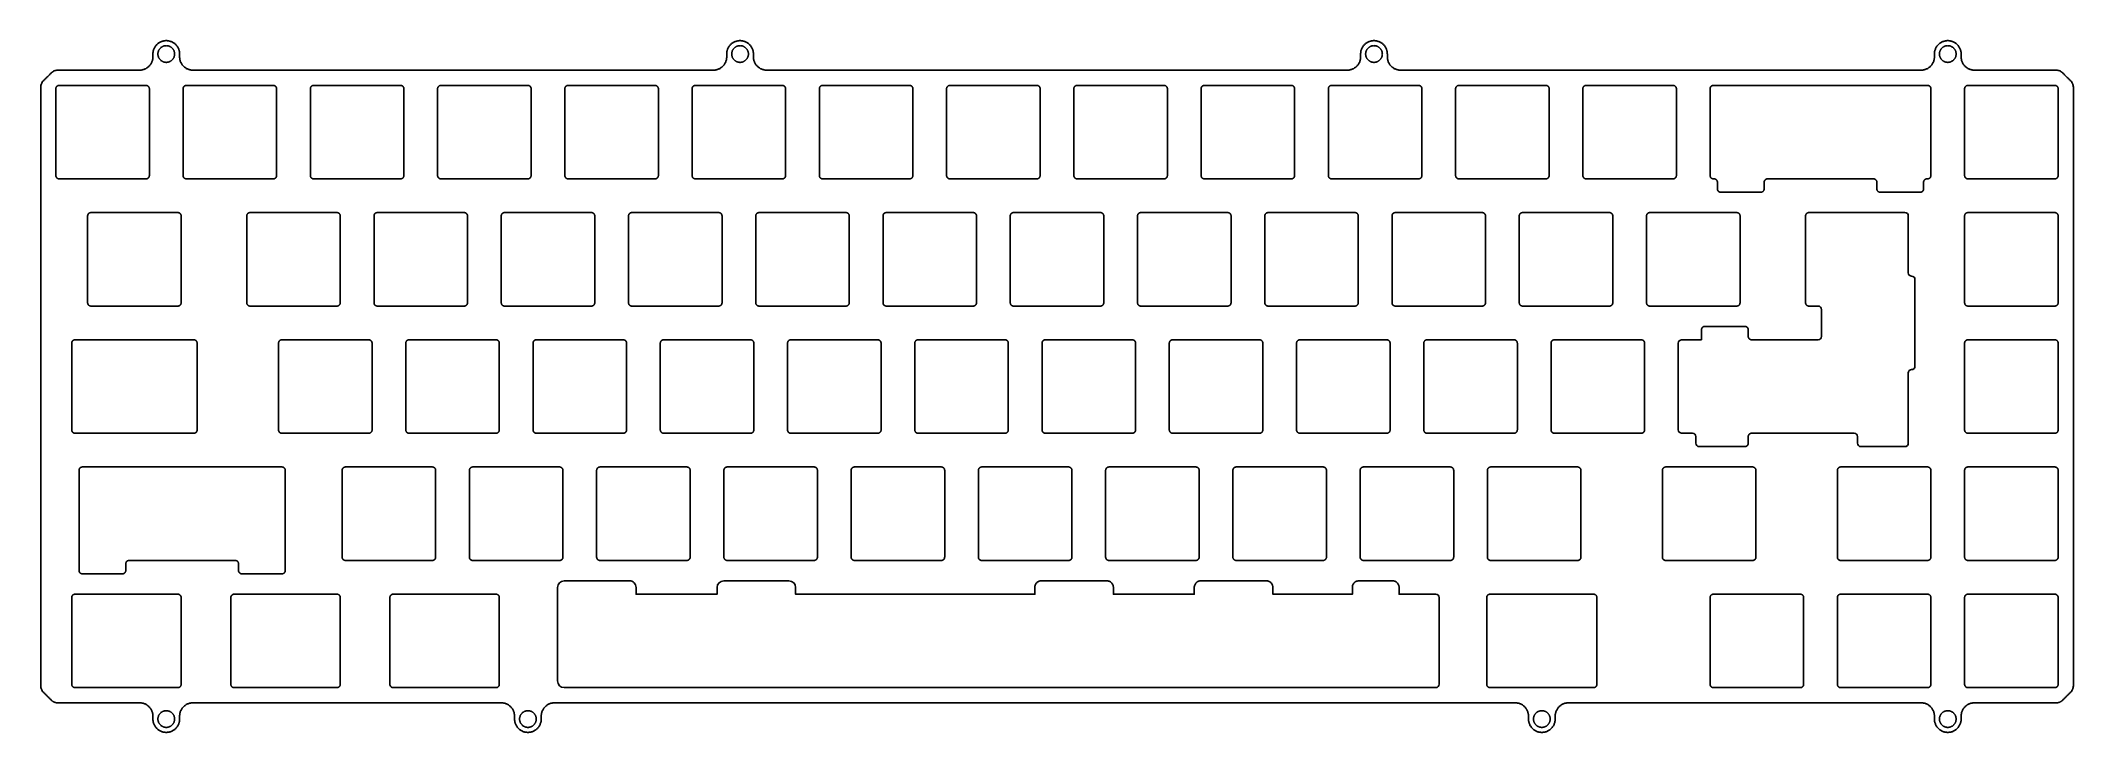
# Model space of a CAD drawing. Header units: millimetres. Extents: x -162 to 143, y 16 to 119.
import ezdxf

# ---------------------------------------------------------------- set-up
doc = ezdxf.new("R2010")
doc.units = ezdxf.units.MM
doc.layers.get('0').update_dxf_attribs({"true_color": 0x000000})

msp = doc.modelspace()

# ---------------------------------------------------------------- linework, layer by layer
at = {"color": 253, "true_color": 0xa0a0a0}
for p, q in [((-144.95, 117.48, 54.4), (-144.95, 117.06, 54.4)), ((-140.95, 117.06, 54.4), (-140.95, 117.48, 54.4)), ((-59.05, 117.48, 54.4), (-59.05, 117.06, 54.4)), ((-55.05, 117.06, 54.4), (-55.05, 117.48, 54.4)), ((35.85, 117.48, 54.4), (35.85, 117.06, 54.4)), ((39.85, 117.06, 54.4), (39.85, 117.48, 54.4)), ((121.75, 117.48, 54.4), (121.75, 117.06, 54.4)), ((125.75, 117.06, 54.4), (125.75, 117.48, 54.4)), ((-146.95, 115.06, 54.4), (-159.21, 115.06, 54.4)), ((-158.98, 112.78, 54.4), (-145.98, 112.78, 54.4)), ((-139.93, 112.78, 54.4), (-126.93, 112.78, 54.4)), ((-61.05, 115.06, 54.4), (-138.95, 115.06, 54.4)), ((-120.88, 112.78, 54.4), (-107.88, 112.78, 54.4)), ((-101.83, 112.78, 54.4), (-88.83, 112.78, 54.4)), ((-82.78, 112.78, 54.4), (-69.78, 112.78, 54.4)), ((-63.73, 112.78, 54.4), (-50.73, 112.78, 54.4)), ((33.85, 115.06, 54.4), (-53.05, 115.06, 54.4)), ((-44.68, 112.78, 54.4), (-31.68, 112.78, 54.4)), ((-25.63, 112.78, 54.4), (-12.63, 112.78, 54.4)), ((-6.58, 112.78, 54.4), (6.42, 112.78, 54.4)), ((12.47, 112.78, 54.4), (25.47, 112.78, 54.4)), ((31.52, 112.78, 54.4), (44.52, 112.78, 54.4)), ((119.75, 115.06, 54.4), (41.85, 115.06, 54.4)), ((50.57, 112.78, 54.4), (63.57, 112.78, 54.4)), ((69.62, 112.78, 54.4), (82.62, 112.78, 54.4)), ((88.67, 112.78, 54.4), (120.72, 112.78, 54.4)), ((126.77, 112.78, 54.4), (139.77, 112.78, 54.4)), ((140.01, 115.06, 54.4), (127.75, 115.06, 54.4)), ((-161.75, 112.52, 54.4), (-161.75, 22.85, 54.4)), ((-159.48, 99.28, 54.4), (-159.48, 112.28, 54.4)), ((-145.48, 112.28, 54.4), (-145.48, 99.28, 54.4)), ((-140.43, 99.28, 54.4), (-140.43, 112.28, 54.4)), ((-126.43, 112.28, 54.4), (-126.43, 99.28, 54.4)), ((-121.38, 99.28, 54.4), (-121.38, 112.28, 54.4)), ((-107.38, 112.28, 54.4), (-107.38, 99.28, 54.4)), ((-102.33, 99.28, 54.4), (-102.33, 112.28, 54.4)), ((-88.33, 112.28, 54.4), (-88.33, 99.28, 54.4)), ((-83.28, 99.28, 54.4), (-83.28, 112.28, 54.4)), ((-69.28, 112.28, 54.4), (-69.28, 99.28, 54.4)), ((-64.23, 99.28, 54.4), (-64.23, 112.28, 54.4)), ((-50.23, 112.28, 54.4), (-50.23, 99.28, 54.4)), ((-45.18, 99.28, 54.4), (-45.18, 112.28, 54.4)), ((-31.18, 112.28, 54.4), (-31.18, 99.28, 54.4)), ((-26.13, 99.28, 54.4), (-26.13, 112.28, 54.4)), ((-12.13, 112.28, 54.4), (-12.13, 99.28, 54.4)), ((-7.08, 99.28, 54.4), (-7.08, 112.28, 54.4)), ((6.92, 112.28, 54.4), (6.92, 99.28, 54.4)), ((11.97, 99.28, 54.4), (11.97, 112.28, 54.4)), ((25.97, 112.28, 54.4), (25.97, 99.28, 54.4)), ((31.02, 99.28, 54.4), (31.02, 112.28, 54.4)), ((45.02, 112.28, 54.4), (45.02, 99.28, 54.4)), ((50.07, 99.28, 54.4), (50.07, 112.28, 54.4)), ((64.07, 112.28, 54.4), (64.07, 99.28, 54.4)), ((69.12, 99.28, 54.4), (69.12, 112.28, 54.4)), ((83.12, 112.28, 54.4), (83.12, 99.28, 54.4)), ((88.17, 99.28, 54.4), (88.17, 112.28, 54.4)), ((121.22, 112.28, 54.4), (121.22, 99.28, 54.4)), ((126.27, 99.28, 54.4), (126.27, 112.28, 54.4)), ((140.27, 112.28, 54.4), (140.27, 99.28, 54.4)), ((142.55, 22.85, 54.4), (142.55, 112.52, 54.4)), ((-145.98, 98.78, 54.4), (-158.98, 98.78, 54.4)), ((-126.93, 98.78, 54.4), (-139.93, 98.78, 54.4)), ((-107.88, 98.78, 54.4), (-120.88, 98.78, 54.4)), ((-88.83, 98.78, 54.4), (-101.83, 98.78, 54.4)), ((-69.78, 98.78, 54.4), (-82.78, 98.78, 54.4)), ((-50.73, 98.78, 54.4), (-63.73, 98.78, 54.4)), ((-31.68, 98.78, 54.4), (-44.68, 98.78, 54.4)), ((-12.63, 98.78, 54.4), (-25.63, 98.78, 54.4)), ((6.42, 98.78, 54.4), (-6.58, 98.78, 54.4)), ((25.47, 98.78, 54.4), (12.47, 98.78, 54.4)), ((44.52, 98.78, 54.4), (31.52, 98.78, 54.4)), ((63.57, 98.78, 54.4), (50.57, 98.78, 54.4)), ((82.62, 98.78, 54.4), (69.62, 98.78, 54.4)), ((88.76, 98.78, 54.4), (88.67, 98.78, 54.4)), ((89.26, 97.28, 54.4), (89.26, 98.28, 54.4)), ((96.26, 98.28, 54.4), (96.26, 97.28, 54.4)), ((112.63, 98.78, 54.4), (96.76, 98.78, 54.4)), ((113.13, 97.28, 54.4), (113.13, 98.28, 54.4)), ((120.13, 98.28, 54.4), (120.13, 97.28, 54.4)), ((120.72, 98.78, 54.4), (120.63, 98.78, 54.4)), ((139.77, 98.78, 54.4), (126.77, 98.78, 54.4)), ((95.76, 96.78, 54.4), (89.76, 96.78, 54.4)), ((119.63, 96.78, 54.4), (113.63, 96.78, 54.4)), ((-154.72, 80.23, 54.4), (-154.72, 93.23, 54.4)), ((-154.22, 93.73, 54.4), (-141.22, 93.73, 54.4)), ((-140.72, 93.23, 54.4), (-140.72, 80.23, 54.4)), ((-130.9, 80.23, 54.4), (-130.9, 93.23, 54.4)), ((-130.4, 93.73, 54.4), (-117.4, 93.73, 54.4)), ((-116.9, 93.23, 54.4), (-116.9, 80.23, 54.4)), ((-111.85, 80.23, 54.4), (-111.85, 93.23, 54.4)), ((-111.35, 93.73, 54.4), (-98.35, 93.73, 54.4)), ((-97.85, 93.23, 54.4), (-97.85, 80.23, 54.4)), ((-92.8, 80.23, 54.4), (-92.8, 93.23, 54.4)), ((-92.3, 93.73, 54.4), (-79.3, 93.73, 54.4)), ((-78.8, 93.23, 54.4), (-78.8, 80.23, 54.4)), ((-73.75, 80.23, 54.4), (-73.75, 93.23, 54.4)), ((-73.25, 93.73, 54.4), (-60.25, 93.73, 54.4)), ((-59.75, 93.23, 54.4), (-59.75, 80.23, 54.4)), ((-54.7, 80.23, 54.4), (-54.7, 93.23, 54.4)), ((-54.2, 93.73, 54.4), (-41.2, 93.73, 54.4)), ((-40.7, 93.23, 54.4), (-40.7, 80.23, 54.4)), ((-35.65, 80.23, 54.4), (-35.65, 93.23, 54.4)), ((-35.15, 93.73, 54.4), (-22.15, 93.73, 54.4)), ((-21.65, 93.23, 54.4), (-21.65, 80.23, 54.4)), ((-16.6, 80.23, 54.4), (-16.6, 93.23, 54.4)), ((-16.1, 93.73, 54.4), (-3.1, 93.73, 54.4)), ((-2.6, 93.23, 54.4), (-2.6, 80.23, 54.4)), ((2.45, 80.23, 54.4), (2.45, 93.23, 54.4)), ((2.95, 93.73, 54.4), (15.95, 93.73, 54.4)), ((16.45, 93.23, 54.4), (16.45, 80.23, 54.4)), ((21.5, 80.23, 54.4), (21.5, 93.23, 54.4)), ((22, 93.73, 54.4), (35, 93.73, 54.4)), ((35.5, 93.23, 54.4), (35.5, 80.23, 54.4)), ((40.55, 80.23, 54.4), (40.55, 93.23, 54.4)), ((41.05, 93.73, 54.4), (54.05, 93.73, 54.4)), ((54.55, 93.23, 54.4), (54.55, 80.23, 54.4)), ((59.6, 80.23, 54.4), (59.6, 93.23, 54.4)), ((60.1, 93.73, 54.4), (73.1, 93.73, 54.4)), ((73.6, 93.23, 54.4), (73.6, 80.23, 54.4)), ((78.65, 80.23, 54.4), (78.65, 93.23, 54.4)), ((79.15, 93.73, 54.4), (92.15, 93.73, 54.4)), ((92.65, 93.23, 54.4), (92.65, 80.23, 54.4)), ((102.46, 80.23, 54.4), (102.46, 93.23, 54.4)), ((102.96, 93.73, 54.4), (117.34, 93.73, 54.4)), ((117.84, 93.23, 54.4), (117.84, 84.71, 54.4)), ((126.27, 80.23, 54.4), (126.27, 93.23, 54.4)), ((126.77, 93.73, 54.4), (139.77, 93.73, 54.4)), ((140.27, 93.23, 54.4), (140.27, 80.23, 54.4)), ((118.84, 83.71, 54.4), (118.84, 70.71, 54.4)), ((-141.22, 79.73, 54.4), (-154.22, 79.73, 54.4)), ((-117.4, 79.73, 54.4), (-130.4, 79.73, 54.4)), ((-98.35, 79.73, 54.4), (-111.35, 79.73, 54.4)), ((-79.3, 79.73, 54.4), (-92.3, 79.73, 54.4)), ((-60.25, 79.73, 54.4), (-73.25, 79.73, 54.4)), ((-41.2, 79.73, 54.4), (-54.2, 79.73, 54.4)), ((-22.15, 79.73, 54.4), (-35.15, 79.73, 54.4)), ((-3.1, 79.73, 54.4), (-16.1, 79.73, 54.4)), ((15.95, 79.73, 54.4), (2.95, 79.73, 54.4)), ((35, 79.73, 54.4), (22, 79.73, 54.4)), ((54.05, 79.73, 54.4), (41.05, 79.73, 54.4)), ((73.1, 79.73, 54.4), (60.1, 79.73, 54.4)), ((92.15, 79.73, 54.4), (79.15, 79.73, 54.4)), ((104.34, 79.73, 54.4), (102.96, 79.73, 54.4)), ((104.84, 75.18, 54.4), (104.84, 79.23, 54.4)), ((139.77, 79.73, 54.4), (126.77, 79.73, 54.4)), ((86.88, 74.68, 54.4), (86.88, 76.18, 54.4)), ((87.38, 76.68, 54.4), (93.38, 76.68, 54.4)), ((93.88, 76.18, 54.4), (93.88, 75.18, 54.4)), ((-157.1, 61.18, 54.4), (-157.1, 74.18, 54.4)), ((-156.6, 74.68, 54.4), (-138.83, 74.68, 54.4)), ((-138.33, 74.18, 54.4), (-138.33, 61.18, 54.4)), ((-126.14, 61.18, 54.4), (-126.14, 74.18, 54.4)), ((-125.64, 74.68, 54.4), (-112.64, 74.68, 54.4)), ((-112.14, 74.18, 54.4), (-112.14, 61.18, 54.4)), ((-107.09, 61.18, 54.4), (-107.09, 74.18, 54.4)), ((-106.59, 74.68, 54.4), (-93.59, 74.68, 54.4)), ((-93.09, 74.18, 54.4), (-93.09, 61.18, 54.4)), ((-88.04, 61.18, 54.4), (-88.04, 74.18, 54.4)), ((-87.54, 74.68, 54.4), (-74.54, 74.68, 54.4)), ((-74.04, 74.18, 54.4), (-74.04, 61.18, 54.4)), ((-68.99, 61.18, 54.4), (-68.99, 74.18, 54.4)), ((-68.49, 74.68, 54.4), (-55.49, 74.68, 54.4)), ((-54.99, 74.18, 54.4), (-54.99, 61.18, 54.4)), ((-49.94, 61.18, 54.4), (-49.94, 74.18, 54.4)), ((-49.44, 74.68, 54.4), (-36.44, 74.68, 54.4)), ((-35.94, 74.18, 54.4), (-35.94, 61.18, 54.4)), ((-30.89, 61.18, 54.4), (-30.89, 74.18, 54.4)), ((-30.39, 74.68, 54.4), (-17.39, 74.68, 54.4)), ((-16.89, 74.18, 54.4), (-16.89, 61.18, 54.4)), ((-11.84, 61.18, 54.4), (-11.84, 74.18, 54.4)), ((-11.34, 74.68, 54.4), (1.66, 74.68, 54.4)), ((2.16, 74.18, 54.4), (2.16, 61.18, 54.4)), ((7.21, 61.18, 54.4), (7.21, 74.18, 54.4)), ((7.71, 74.68, 54.4), (20.71, 74.68, 54.4)), ((21.21, 74.18, 54.4), (21.21, 61.18, 54.4)), ((26.26, 61.18, 54.4), (26.26, 74.18, 54.4)), ((26.76, 74.68, 54.4), (39.76, 74.68, 54.4)), ((40.26, 74.18, 54.4), (40.26, 61.18, 54.4)), ((45.31, 61.18, 54.4), (45.31, 74.18, 54.4)), ((45.81, 74.68, 54.4), (58.81, 74.68, 54.4)), ((59.31, 74.18, 54.4), (59.31, 61.18, 54.4)), ((64.36, 61.18, 54.4), (64.36, 74.18, 54.4)), ((64.86, 74.68, 54.4), (77.86, 74.68, 54.4)), ((78.36, 74.18, 54.4), (78.36, 61.18, 54.4)), ((83.41, 61.18, 54.4), (83.41, 74.18, 54.4)), ((83.91, 74.68, 54.4), (86.88, 74.68, 54.4)), ((94.38, 74.68, 54.4), (104.34, 74.68, 54.4)), ((126.27, 61.18, 54.4), (126.27, 74.18, 54.4)), ((126.77, 74.68, 54.4), (139.77, 74.68, 54.4)), ((140.27, 74.18, 54.4), (140.27, 61.18, 54.4)), ((117.84, 69.71, 54.4), (117.84, 59.18, 54.4)), ((-138.83, 60.68, 54.4), (-156.6, 60.68, 54.4)), ((-112.64, 60.68, 54.4), (-125.64, 60.68, 54.4)), ((-93.59, 60.68, 54.4), (-106.59, 60.68, 54.4)), ((-74.54, 60.68, 54.4), (-87.54, 60.68, 54.4)), ((-55.49, 60.68, 54.4), (-68.49, 60.68, 54.4)), ((-36.44, 60.68, 54.4), (-49.44, 60.68, 54.4)), ((-17.39, 60.68, 54.4), (-30.39, 60.68, 54.4)), ((1.66, 60.68, 54.4), (-11.34, 60.68, 54.4)), ((20.71, 60.68, 54.4), (7.71, 60.68, 54.4)), ((39.76, 60.68, 54.4), (26.76, 60.68, 54.4)), ((58.81, 60.68, 54.4), (45.81, 60.68, 54.4)), ((77.86, 60.68, 54.4), (64.86, 60.68, 54.4)), ((85.52, 60.68, 54.4), (83.91, 60.68, 54.4)), ((86.02, 59.18, 54.4), (86.02, 60.18, 54.4)), ((93.38, 58.68, 54.4), (86.52, 58.68, 54.4)), ((93.88, 60.18, 54.4), (93.88, 59.18, 54.4)), ((109.72, 60.68, 54.4), (94.38, 60.68, 54.4)), ((110.22, 59.18, 54.4), (110.22, 60.18, 54.4)), ((117.34, 58.68, 54.4), (110.72, 58.68, 54.4)), ((139.77, 60.68, 54.4), (126.77, 60.68, 54.4)), ((-156.01, 40.13, 54.4), (-156.01, 55.13, 54.4)), ((-155.51, 55.63, 54.4), (-125.63, 55.63, 54.4)), ((-125.13, 55.13, 54.4), (-125.13, 40.13, 54.4)), ((-116.62, 42.13, 54.4), (-116.62, 55.13, 54.4)), ((-116.12, 55.63, 54.4), (-103.12, 55.63, 54.4)), ((-102.62, 55.13, 54.4), (-102.62, 42.13, 54.4)), ((-97.57, 42.13, 54.4), (-97.57, 55.13, 54.4)), ((-97.07, 55.63, 54.4), (-84.07, 55.63, 54.4)), ((-83.57, 55.13, 54.4), (-83.57, 42.13, 54.4)), ((-78.52, 42.13, 54.4), (-78.52, 55.13, 54.4)), ((-78.02, 55.63, 54.4), (-65.02, 55.63, 54.4)), ((-64.52, 55.13, 54.4), (-64.52, 42.13, 54.4)), ((-59.47, 42.13, 54.4), (-59.47, 55.13, 54.4)), ((-58.97, 55.63, 54.4), (-45.97, 55.63, 54.4)), ((-45.47, 55.13, 54.4), (-45.47, 42.13, 54.4)), ((-40.42, 42.13, 54.4), (-40.42, 55.13, 54.4)), ((-39.92, 55.63, 54.4), (-26.92, 55.63, 54.4)), ((-26.42, 55.13, 54.4), (-26.42, 42.13, 54.4)), ((-21.37, 42.13, 54.4), (-21.37, 55.13, 54.4)), ((-20.87, 55.63, 54.4), (-7.87, 55.63, 54.4)), ((-7.37, 55.13, 54.4), (-7.37, 42.13, 54.4)), ((-2.32, 42.13, 54.4), (-2.32, 55.13, 54.4)), ((-1.82, 55.63, 54.4), (11.18, 55.63, 54.4)), ((11.68, 55.13, 54.4), (11.68, 42.13, 54.4)), ((16.73, 42.13, 54.4), (16.73, 55.13, 54.4)), ((17.23, 55.63, 54.4), (30.23, 55.63, 54.4)), ((30.73, 55.13, 54.4), (30.73, 42.13, 54.4)), ((35.78, 42.13, 54.4), (35.78, 55.13, 54.4)), ((36.28, 55.63, 54.4), (49.28, 55.63, 54.4)), ((49.78, 55.13, 54.4), (49.78, 42.13, 54.4)), ((54.83, 42.13, 54.4), (54.83, 55.13, 54.4)), ((55.33, 55.63, 54.4), (68.33, 55.63, 54.4)), ((68.83, 55.13, 54.4), (68.83, 42.13, 54.4)), ((81.03, 42.13, 54.4), (81.03, 55.13, 54.4)), ((81.53, 55.63, 54.4), (94.53, 55.63, 54.4)), ((95.03, 55.13, 54.4), (95.03, 42.13, 54.4)), ((107.22, 42.13, 54.4), (107.22, 55.13, 54.4)), ((107.72, 55.63, 54.4), (120.72, 55.63, 54.4)), ((121.22, 55.13, 54.4), (121.22, 42.13, 54.4)), ((126.27, 42.13, 54.4), (126.27, 55.13, 54.4)), ((126.77, 55.63, 54.4), (139.77, 55.63, 54.4)), ((140.27, 55.13, 54.4), (140.27, 42.13, 54.4)), ((-149.51, 39.63, 54.4), (-155.51, 39.63, 54.4)), ((-149.01, 41.13, 54.4), (-149.01, 40.13, 54.4)), ((-132.63, 41.63, 54.4), (-148.51, 41.63, 54.4)), ((-132.13, 40.13, 54.4), (-132.13, 41.13, 54.4)), ((-125.63, 39.63, 54.4), (-131.63, 39.63, 54.4)), ((-103.12, 41.63, 54.4), (-116.12, 41.63, 54.4)), ((-84.07, 41.63, 54.4), (-97.07, 41.63, 54.4)), ((-65.02, 41.63, 54.4), (-78.02, 41.63, 54.4)), ((-45.97, 41.63, 54.4), (-58.97, 41.63, 54.4)), ((-26.92, 41.63, 54.4), (-39.92, 41.63, 54.4)), ((-7.87, 41.63, 54.4), (-20.87, 41.63, 54.4)), ((11.18, 41.63, 54.4), (-1.82, 41.63, 54.4)), ((30.23, 41.63, 54.4), (17.23, 41.63, 54.4)), ((49.28, 41.63, 54.4), (36.28, 41.63, 54.4)), ((68.33, 41.63, 54.4), (55.33, 41.63, 54.4)), ((94.53, 41.63, 54.4), (81.53, 41.63, 54.4)), ((120.72, 41.63, 54.4), (107.72, 41.63, 54.4)), ((139.77, 41.63, 54.4), (126.77, 41.63, 54.4)), ((-156.6, 36.58, 54.4), (-141.22, 36.58, 54.4)), ((-132.78, 36.58, 54.4), (-117.4, 36.58, 54.4)), ((-108.97, 36.58, 54.4), (-93.59, 36.58, 54.4)), ((55.23, 36.58, 54.4), (70.72, 36.58, 54.4)), ((88.67, 36.58, 54.4), (101.67, 36.58, 54.4)), ((107.72, 36.58, 54.4), (120.72, 36.58, 54.4)), ((126.77, 36.58, 54.4), (139.77, 36.58, 54.4)), ((-157.1, 23.08, 54.4), (-157.1, 36.08, 54.4)), ((-140.72, 36.08, 54.4), (-140.72, 23.08, 54.4)), ((-133.28, 23.08, 54.4), (-133.28, 36.08, 54.4)), ((-116.9, 36.08, 54.4), (-116.9, 23.08, 54.4)), ((-109.47, 23.08, 54.4), (-109.47, 36.08, 54.4)), ((-93.09, 36.08, 54.4), (-93.09, 23.08, 54.4)), ((54.73, 23.08, 54.4), (54.73, 36.08, 54.4)), ((71.22, 36.08, 54.4), (71.22, 23.08, 54.4)), ((88.17, 23.08, 54.4), (88.17, 36.08, 54.4)), ((102.17, 36.08, 54.4), (102.17, 23.08, 54.4)), ((107.22, 23.08, 54.4), (107.22, 36.08, 54.4)), ((121.22, 36.08, 54.4), (121.22, 23.08, 54.4)), ((126.27, 23.08, 54.4), (126.27, 36.08, 54.4)), ((140.27, 36.08, 54.4), (140.27, 23.08, 54.4)), ((-141.22, 22.58, 54.4), (-156.6, 22.58, 54.4)), ((-117.4, 22.58, 54.4), (-132.78, 22.58, 54.4)), ((-93.59, 22.58, 54.4), (-108.97, 22.58, 54.4)), ((70.72, 22.58, 54.4), (55.23, 22.58, 54.4)), ((101.67, 22.58, 54.4), (88.67, 22.58, 54.4)), ((120.72, 22.58, 54.4), (107.72, 22.58, 54.4)), ((139.77, 22.58, 54.4), (126.77, 22.58, 54.4)), ((-159.21, 20.31, 54.4), (-146.95, 20.31, 54.4)), ((-144.95, 18.31, 54.4), (-144.95, 17.88, 54.4)), ((-140.95, 17.88, 54.4), (-140.95, 18.31, 54.4)), ((-138.95, 20.31, 54.4), (-92.81, 20.31, 54.4)), ((-90.81, 18.31, 54.4), (-90.81, 17.88, 54.4)), ((-86.81, 17.88, 54.4), (-86.81, 18.31, 54.4)), ((-84.81, 20.31, 54.4), (58.98, 20.31, 54.4)), ((60.98, 18.31, 54.4), (60.98, 17.88, 54.4)), ((64.98, 17.88, 54.4), (64.98, 18.31, 54.4)), ((66.98, 20.31, 54.4), (119.75, 20.31, 54.4)), ((121.75, 18.31, 54.4), (121.75, 17.88, 54.4)), ((125.75, 17.88, 54.4), (125.75, 18.31, 54.4)), ((127.75, 20.31, 54.4), (140.01, 20.31, 54.4))]:
    msp.add_line(p, q, dxfattribs=at)
at = {"color": 18, "linetype": 'Continuous', "lineweight": 25, "true_color": 0x000000}
for p, q in [((-84.37, 37.58, 54.4), (-84.37, 23.58, 54.4)), ((-73.61, 38.58, 54.4), (-83.37, 38.58, 54.4)), ((-49.73, 38.58, 54.4), (-59.49, 38.58, 54.4)), ((-2.16, 38.58, 54.4), (-11.92, 38.58, 54.4)), ((21.71, 38.58, 54.4), (11.95, 38.58, 54.4)), ((40.61, 38.58, 54.4), (35.61, 38.58, 54.4)), ((47.61, 23.08, 54.4), (47.61, 36.08, 54.4))]:
    msp.add_line(p, q, dxfattribs=at)
for points in [[(-60.49, 37.58), (-60.49, 36.58), (-72.61, 36.58), (-72.61, 37.58)], [(-43.98, 36.58), (-48.73, 36.58), (-48.73, 37.58)], [(-12.92, 37.58), (-12.92, 36.58), (-36.83, 36.58), (-43.97, 36.58)], [(10.95, 37.58), (10.95, 36.58), (-1.16, 36.58), (-1.16, 37.58)], [(34.61, 37.58), (34.61, 36.58), (22.71, 36.58), (22.71, 37.58)], [(47.11, 36.58), (42.35, 36.58), (41.73, 36.58), (41.61, 36.58), (41.61, 37.58)], [(-83.37, 22.58), (-49.73, 22.58), (-41.94, 22.58), (-28.59, 22.58), (-12.92, 22.58), (-2.16, 22.58), (34.61, 22.58)], [(34.61, 22.58), (35.72, 22.58), (41.73, 22.58), (47.11, 22.58)]]:
    msp.add_lwpolyline(points, dxfattribs=at)
for centre, radius, start, end in [((-83.37, 37.58, 54.4), 1, 90.0239, 180), ((-73.61, 37.58, 54.4), 1, 0, 90.0239), ((-59.49, 37.58, 54.4), 1, 90, 179.9992), ((-49.73, 37.58, 54.4), 1, 0, 90), ((47.11, 36.08, 54.4), 0.5, 0, 90), ((-83.37, 23.58, 54.4), 1, 180, 270), ((47.11, 23.08, 54.4), 0.5, 270, 0)]:
    msp.add_arc(centre, radius, start, end, dxfattribs=at)
at = {"color": 253, "true_color": 0xa0a0a0}
for points, weights, knots in [([(-140.95, 117.48, 54.4), (-140.95, 119.48, 54.4), (-142.95, 119.48, 54.4), (-144.95, 119.48, 54.4), (-144.95, 117.48, 54.4)], [1, 0.707106781187, 1, 0.707106781187, 1], [101.333061, 101.333061, 101.333061, 104.474654, 104.474654, 107.616247, 107.616247, 107.616247]), ([(-141.7, 117.48, 54.4), (-141.7, 116.23, 54.4), (-142.95, 116.23, 54.4), (-144.2, 116.23, 54.4), (-144.2, 117.48, 54.4), (-144.2, 118.73, 54.4), (-142.95, 118.73, 54.4), (-141.7, 118.73, 54.4), (-141.7, 117.48, 54.4)], [1, 0.707106781187, 1, 0.707106781187, 1, 0.707106781187, 1, 0.707106781187, 1], [-11.780972, -11.780972, -11.780972, -9.817477, -9.817477, -7.853982, -7.853982, -5.890486, -5.890486, -3.926991, -3.926991, -3.926991]), ([(-55.05, 117.48, 54.4), (-55.05, 119.48, 54.4), (-57.05, 119.48, 54.4), (-59.05, 119.48, 54.4), (-59.05, 117.48, 54.4)], [1, 0.707106781187, 1, 0.707106781187, 1], [80.891691, 80.891691, 80.891691, 84.033283, 84.033283, 87.174876, 87.174876, 87.174876]), ([(-55.8, 117.48, 54.4), (-55.8, 116.23, 54.4), (-57.05, 116.23, 54.4), (-58.3, 116.23, 54.4), (-58.3, 117.48, 54.4), (-58.3, 118.73, 54.4), (-57.05, 118.73, 54.4), (-55.8, 118.73, 54.4), (-55.8, 117.48, 54.4)], [1, 0.707106781187, 1, 0.707106781187, 1, 0.707106781187, 1, 0.707106781187, 1], [-11.780972, -11.780972, -11.780972, -9.817477, -9.817477, -7.853982, -7.853982, -5.890486, -5.890486, -3.926991, -3.926991, -3.926991]), ([(39.85, 117.48, 54.4), (39.85, 119.48, 54.4), (37.85, 119.48, 54.4), (35.85, 119.48, 54.4), (35.85, 117.48, 54.4)], [1, 0.707106781187, 1, 0.707106781187, 1], [59.550339, 59.550339, 59.550339, 62.691931, 62.691931, 65.833524, 65.833524, 65.833524]), ([(39.1, 117.48, 54.4), (39.1, 116.23, 54.4), (37.85, 116.23, 54.4), (36.6, 116.23, 54.4), (36.6, 117.48, 54.4), (36.6, 118.73, 54.4), (37.85, 118.73, 54.4), (39.1, 118.73, 54.4), (39.1, 117.48, 54.4)], [1, 0.707106781187, 1, 0.707106781187, 1, 0.707106781187, 1, 0.707106781187, 1], [-11.780972, -11.780972, -11.780972, -9.817477, -9.817477, -7.853982, -7.853982, -5.890486, -5.890486, -3.926991, -3.926991, -3.926991]), ([(125.75, 117.48, 54.4), (125.75, 119.48, 54.4), (123.75, 119.48, 54.4), (121.75, 119.48, 54.4), (121.75, 117.48, 54.4)], [1, 0.707106781187, 1, 0.707106781187, 1], [39.108968, 39.108968, 39.108968, 42.250561, 42.250561, 45.392154, 45.392154, 45.392154]), ([(125, 117.48, 54.4), (125, 116.23, 54.4), (123.75, 116.23, 54.4), (122.5, 116.23, 54.4), (122.5, 117.48, 54.4), (122.5, 118.73, 54.4), (123.75, 118.73, 54.4), (125, 118.73, 54.4), (125, 117.48, 54.4)], [1, 0.707106781187, 1, 0.707106781187, 1, 0.707106781187, 1, 0.707106781187, 1], [-11.780972, -11.780972, -11.780972, -9.817477, -9.817477, -7.853982, -7.853982, -5.890486, -5.890486, -3.926991, -3.926991, -3.926991]), ([(93.88, 59.18, 54.4), (93.88, 58.98, 54.4), (93.73, 58.83, 54.4), (93.58, 58.68, 54.4), (93.38, 58.68, 54.4)], [1, 0.923879486625, 1, 0.923879486625, 1], [35.317459, 35.317459, 35.317459, 35.710158, 35.710158, 36.1028571, 36.1028571, 36.1028571]), ([(-144.2, 17.88, 54.4), (-144.2, 19.13, 54.4), (-142.95, 19.13, 54.4), (-141.7, 19.13, 54.4), (-141.7, 17.88, 54.4), (-141.7, 16.63, 54.4), (-142.95, 16.63, 54.4), (-144.2, 16.63, 54.4), (-144.2, 17.88, 54.4)], [1, 0.707106781187, 1, 0.707106781187, 1, 0.707106781187, 1, 0.707106781187, 1], [-11.780972, -11.780972, -11.780972, -9.817477, -9.817477, -7.853982, -7.853982, -5.890486, -5.890486, -3.926991, -3.926991, -3.926991]), ([(-90.06, 17.88, 54.4), (-90.06, 19.13, 54.4), (-88.81, 19.13, 54.4), (-87.56, 19.13, 54.4), (-87.56, 17.88, 54.4), (-87.56, 16.63, 54.4), (-88.81, 16.63, 54.4), (-90.06, 16.63, 54.4), (-90.06, 17.88, 54.4)], [1, 0.707106781187, 1, 0.707106781187, 1, 0.707106781187, 1, 0.707106781187, 1], [-11.780972, -11.780972, -11.780972, -9.817477, -9.817477, -7.853982, -7.853982, -5.890486, -5.890486, -3.926991, -3.926991, -3.926991]), ([(61.73, 17.88, 54.4), (61.73, 19.13, 54.4), (62.98, 19.13, 54.4), (64.23, 19.13, 54.4), (64.23, 17.88, 54.4), (64.23, 16.63, 54.4), (62.98, 16.63, 54.4), (61.73, 16.63, 54.4), (61.73, 17.88, 54.4)], [1, 0.707106781187, 1, 0.707106781187, 1, 0.707106781187, 1, 0.707106781187, 1], [-11.780972, -11.780972, -11.780972, -9.817477, -9.817477, -7.853982, -7.853982, -5.890486, -5.890486, -3.926991, -3.926991, -3.926991]), ([(122.5, 17.88, 54.4), (122.5, 19.13, 54.4), (123.75, 19.13, 54.4), (125, 19.13, 54.4), (125, 17.88, 54.4), (125, 16.63, 54.4), (123.75, 16.63, 54.4), (122.5, 16.63, 54.4), (122.5, 17.88, 54.4)], [1, 0.707106781187, 1, 0.707106781187, 1, 0.707106781187, 1, 0.707106781187, 1], [-11.780972, -11.780972, -11.780972, -9.817477, -9.817477, -7.853982, -7.853982, -5.890486, -5.890486, -3.926991, -3.926991, -3.926991]), ([(-144.95, 17.88, 54.4), (-144.95, 15.88, 54.4), (-142.95, 15.88, 54.4), (-140.95, 15.88, 54.4), (-140.95, 17.88, 54.4)], [1, 0.707106781187, 1, 0.707106781187, 1], [127.087654, 127.087654, 127.087654, 130.229246, 130.229246, 133.370839, 133.370839, 133.370839]), ([(-90.81, 17.88, 54.4), (-90.81, 15.88, 54.4), (-88.81, 15.88, 54.4), (-86.81, 15.88, 54.4), (-86.81, 17.88, 54.4)], [1, 0.707106781187, 1, 0.707106781187, 1], [144.352917, 144.352917, 144.352917, 147.49451, 147.49451, 150.636102, 150.636102, 150.636102]), ([(60.98, 17.88, 54.4), (60.98, 15.88, 54.4), (62.98, 15.88, 54.4), (64.98, 15.88, 54.4), (64.98, 17.88, 54.4)], [1, 0.707106781187, 1, 0.707106781187, 1], [171.3831, 171.3831, 171.3831, 174.524692, 174.524692, 177.666285, 177.666285, 177.666285]), ([(121.75, 17.88, 54.4), (121.75, 15.88, 54.4), (123.75, 15.88, 54.4), (125.75, 15.88, 54.4), (125.75, 17.88, 54.4)], [1, 0.707106781187, 1, 0.707106781187, 1], [189.311888, 189.311888, 189.311888, 192.453481, 192.453481, 195.595073, 195.595073, 195.595073])]:
    msp.add_rational_spline(points, weights, degree=2, knots=knots, dxfattribs=at)
for points, weights in [([(-144.95, 117.06, 54.4), (-144.95, 115.06, 54.4), (-146.95, 115.06, 54.4)], [1, 0.707106781187, 1]), ([(-138.95, 115.06, 54.4), (-140.95, 115.06, 54.4), (-140.95, 117.06, 54.4)], [1, 0.707106781187, 1]), ([(-59.05, 117.06, 54.4), (-59.05, 115.06, 54.4), (-61.05, 115.06, 54.4)], [1, 0.707106781187, 1]), ([(-53.05, 115.06, 54.4), (-55.05, 115.06, 54.4), (-55.05, 117.06, 54.4)], [1, 0.707106781187, 1]), ([(35.85, 117.06, 54.4), (35.85, 115.06, 54.4), (33.85, 115.06, 54.4)], [1, 0.707106781187, 1]), ([(41.85, 115.06, 54.4), (39.85, 115.06, 54.4), (39.85, 117.06, 54.4)], [1, 0.707106781187, 1]), ([(121.75, 117.06, 54.4), (121.75, 115.06, 54.4), (119.75, 115.06, 54.4)], [1, 0.707106781187, 1]), ([(127.75, 115.06, 54.4), (125.75, 115.06, 54.4), (125.75, 117.06, 54.4)], [1, 0.707106781187, 1]), ([(-159.48, 112.28, 54.4), (-159.48, 112.78, 54.4), (-158.98, 112.78, 54.4)], [1, 0.707106781187, 1]), ([(-145.98, 112.78, 54.4), (-145.48, 112.78, 54.4), (-145.48, 112.28, 54.4)], [1, 0.707106781187, 1]), ([(-140.43, 112.28, 54.4), (-140.43, 112.78, 54.4), (-139.93, 112.78, 54.4)], [1, 0.707106781187, 1]), ([(-126.93, 112.78, 54.4), (-126.43, 112.78, 54.4), (-126.43, 112.28, 54.4)], [1, 0.707106781187, 1]), ([(-121.38, 112.28, 54.4), (-121.38, 112.78, 54.4), (-120.88, 112.78, 54.4)], [1, 0.707106781187, 1]), ([(-107.88, 112.78, 54.4), (-107.38, 112.78, 54.4), (-107.38, 112.28, 54.4)], [1, 0.707106781187, 1]), ([(-102.33, 112.28, 54.4), (-102.33, 112.78, 54.4), (-101.83, 112.78, 54.4)], [1, 0.707106781187, 1]), ([(-88.83, 112.78, 54.4), (-88.33, 112.78, 54.4), (-88.33, 112.28, 54.4)], [1, 0.707106781187, 1]), ([(-83.28, 112.28, 54.4), (-83.28, 112.78, 54.4), (-82.78, 112.78, 54.4)], [1, 0.707106781187, 1]), ([(-69.78, 112.78, 54.4), (-69.28, 112.78, 54.4), (-69.28, 112.28, 54.4)], [1, 0.707106781187, 1]), ([(-64.23, 112.28, 54.4), (-64.23, 112.78, 54.4), (-63.73, 112.78, 54.4)], [1, 0.707106781187, 1]), ([(-50.73, 112.78, 54.4), (-50.23, 112.78, 54.4), (-50.23, 112.28, 54.4)], [1, 0.707106781187, 1]), ([(-45.18, 112.28, 54.4), (-45.18, 112.78, 54.4), (-44.68, 112.78, 54.4)], [1, 0.707106781187, 1]), ([(-31.68, 112.78, 54.4), (-31.18, 112.78, 54.4), (-31.18, 112.28, 54.4)], [1, 0.707106781187, 1]), ([(-26.13, 112.28, 54.4), (-26.13, 112.78, 54.4), (-25.63, 112.78, 54.4)], [1, 0.707106781187, 1]), ([(-12.63, 112.78, 54.4), (-12.13, 112.78, 54.4), (-12.13, 112.28, 54.4)], [1, 0.707106781187, 1]), ([(-7.08, 112.28, 54.4), (-7.08, 112.78, 54.4), (-6.58, 112.78, 54.4)], [1, 0.707106781187, 1]), ([(6.42, 112.78, 54.4), (6.92, 112.78, 54.4), (6.92, 112.28, 54.4)], [1, 0.707106781187, 1]), ([(11.97, 112.28, 54.4), (11.97, 112.78, 54.4), (12.47, 112.78, 54.4)], [1, 0.707106781187, 1]), ([(25.47, 112.78, 54.4), (25.97, 112.78, 54.4), (25.97, 112.28, 54.4)], [1, 0.707106781187, 1]), ([(31.02, 112.28, 54.4), (31.02, 112.78, 54.4), (31.52, 112.78, 54.4)], [1, 0.707106781187, 1]), ([(44.52, 112.78, 54.4), (45.02, 112.78, 54.4), (45.02, 112.28, 54.4)], [1, 0.707106781187, 1]), ([(50.07, 112.28, 54.4), (50.07, 112.78, 54.4), (50.57, 112.78, 54.4)], [1, 0.707106781186, 1]), ([(63.57, 112.78, 54.4), (64.07, 112.78, 54.4), (64.07, 112.28, 54.4)], [1, 0.707106781187, 1]), ([(69.12, 112.28, 54.4), (69.12, 112.78, 54.4), (69.62, 112.78, 54.4)], [1, 0.707106781187, 1]), ([(82.62, 112.78, 54.4), (83.12, 112.78, 54.4), (83.12, 112.28, 54.4)], [1, 0.707106781187, 1]), ([(88.17, 112.28, 54.4), (88.17, 112.78, 54.4), (88.67, 112.78, 54.4)], [1, 0.707106781187, 1]), ([(120.72, 112.78, 54.4), (121.22, 112.78, 54.4), (121.22, 112.28, 54.4)], [1, 0.707106781187, 1]), ([(126.27, 112.28, 54.4), (126.27, 112.78, 54.4), (126.77, 112.78, 54.4)], [1, 0.707106781187, 1]), ([(139.77, 112.78, 54.4), (140.27, 112.78, 54.4), (140.27, 112.28, 54.4)], [1, 0.707106781187, 1]), ([(-158.98, 98.78, 54.4), (-159.48, 98.78, 54.4), (-159.48, 99.28, 54.4)], [1, 0.707106781187, 1]), ([(-145.48, 99.28, 54.4), (-145.48, 98.78, 54.4), (-145.98, 98.78, 54.4)], [1, 0.707106781187, 1]), ([(-139.93, 98.78, 54.4), (-140.43, 98.78, 54.4), (-140.43, 99.28, 54.4)], [1, 0.707106781187, 1]), ([(-126.43, 99.28, 54.4), (-126.43, 98.78, 54.4), (-126.93, 98.78, 54.4)], [1, 0.707106781187, 1]), ([(-120.88, 98.78, 54.4), (-121.38, 98.78, 54.4), (-121.38, 99.28, 54.4)], [1, 0.707106781187, 1]), ([(-107.38, 99.28, 54.4), (-107.38, 98.78, 54.4), (-107.88, 98.78, 54.4)], [1, 0.707106781187, 1]), ([(-101.83, 98.78, 54.4), (-102.33, 98.78, 54.4), (-102.33, 99.28, 54.4)], [1, 0.707106781187, 1]), ([(-88.33, 99.28, 54.4), (-88.33, 98.78, 54.4), (-88.83, 98.78, 54.4)], [1, 0.707106781187, 1]), ([(-82.78, 98.78, 54.4), (-83.28, 98.78, 54.4), (-83.28, 99.28, 54.4)], [1, 0.707106781187, 1]), ([(-69.28, 99.28, 54.4), (-69.28, 98.78, 54.4), (-69.78, 98.78, 54.4)], [1, 0.707106781187, 1]), ([(-63.73, 98.78, 54.4), (-64.23, 98.78, 54.4), (-64.23, 99.28, 54.4)], [1, 0.707106781187, 1]), ([(-50.23, 99.28, 54.4), (-50.23, 98.78, 54.4), (-50.73, 98.78, 54.4)], [1, 0.707106781187, 1]), ([(-44.68, 98.78, 54.4), (-45.18, 98.78, 54.4), (-45.18, 99.28, 54.4)], [1, 0.707106781187, 1]), ([(-31.18, 99.28, 54.4), (-31.18, 98.78, 54.4), (-31.68, 98.78, 54.4)], [1, 0.707106781187, 1]), ([(-25.63, 98.78, 54.4), (-26.13, 98.78, 54.4), (-26.13, 99.28, 54.4)], [1, 0.707106781187, 1]), ([(-12.13, 99.28, 54.4), (-12.13, 98.78, 54.4), (-12.63, 98.78, 54.4)], [1, 0.707106781187, 1]), ([(-6.58, 98.78, 54.4), (-7.08, 98.78, 54.4), (-7.08, 99.28, 54.4)], [1, 0.707106781187, 1]), ([(6.92, 99.28, 54.4), (6.92, 98.78, 54.4), (6.42, 98.78, 54.4)], [1, 0.707106781187, 1]), ([(12.47, 98.78, 54.4), (11.97, 98.78, 54.4), (11.97, 99.28, 54.4)], [1, 0.707106781187, 1]), ([(25.97, 99.28, 54.4), (25.97, 98.78, 54.4), (25.47, 98.78, 54.4)], [1, 0.707106781187, 1]), ([(31.52, 98.78, 54.4), (31.02, 98.78, 54.4), (31.02, 99.28, 54.4)], [1, 0.707106781187, 1]), ([(45.02, 99.28, 54.4), (45.02, 98.78, 54.4), (44.52, 98.78, 54.4)], [1, 0.707106781187, 1]), ([(50.57, 98.78, 54.4), (50.07, 98.78, 54.4), (50.07, 99.28, 54.4)], [1, 0.707106781187, 1]), ([(64.07, 99.28, 54.4), (64.07, 98.78, 54.4), (63.57, 98.78, 54.4)], [1, 0.707106781187, 1]), ([(69.62, 98.78, 54.4), (69.12, 98.78, 54.4), (69.12, 99.28, 54.4)], [1, 0.707106781187, 1]), ([(83.12, 99.28, 54.4), (83.12, 98.78, 54.4), (82.62, 98.78, 54.4)], [1, 0.707106781187, 1]), ([(88.67, 98.78, 54.4), (88.17, 98.78, 54.4), (88.17, 99.28, 54.4)], [1, 0.707106781187, 1]), ([(89.26, 98.28, 54.4), (89.26, 98.78, 54.4), (88.76, 98.78, 54.4)], [1, 0.707106781187, 1]), ([(96.76, 98.78, 54.4), (96.26, 98.78, 54.4), (96.26, 98.28, 54.4)], [1, 0.707106781187, 1]), ([(113.13, 98.28, 54.4), (113.13, 98.78, 54.4), (112.63, 98.78, 54.4)], [1, 0.707106781187, 1]), ([(120.63, 98.78, 54.4), (120.13, 98.78, 54.4), (120.13, 98.28, 54.4)], [1, 0.707106781187, 1]), ([(121.22, 99.28, 54.4), (121.22, 98.78, 54.4), (120.72, 98.78, 54.4)], [1, 0.707106781187, 1]), ([(126.77, 98.78, 54.4), (126.27, 98.78, 54.4), (126.27, 99.28, 54.4)], [1, 0.707106781187, 1]), ([(140.27, 99.28, 54.4), (140.27, 98.78, 54.4), (139.77, 98.78, 54.4)], [1, 0.707106781187, 1]), ([(89.76, 96.78, 54.4), (89.26, 96.78, 54.4), (89.26, 97.28, 54.4)], [1, 0.707106781186, 1]), ([(96.26, 97.28, 54.4), (96.26, 96.78, 54.4), (95.76, 96.78, 54.4)], [1, 0.707106781187, 1]), ([(113.63, 96.78, 54.4), (113.13, 96.78, 54.4), (113.13, 97.28, 54.4)], [1, 0.707106781187, 1]), ([(120.13, 97.28, 54.4), (120.13, 96.78, 54.4), (119.63, 96.78, 54.4)], [1, 0.707106781187, 1]), ([(-154.72, 93.23, 54.4), (-154.72, 93.73, 54.4), (-154.22, 93.73, 54.4)], [1, 0.707106781187, 1]), ([(-141.22, 93.73, 54.4), (-140.72, 93.73, 54.4), (-140.72, 93.23, 54.4)], [1, 0.707106781187, 1]), ([(-130.9, 93.23, 54.4), (-130.9, 93.73, 54.4), (-130.4, 93.73, 54.4)], [1, 0.707106781187, 1]), ([(-117.4, 93.73, 54.4), (-116.9, 93.73, 54.4), (-116.9, 93.23, 54.4)], [1, 0.707106781187, 1]), ([(-111.85, 93.23, 54.4), (-111.85, 93.73, 54.4), (-111.35, 93.73, 54.4)], [1, 0.707106781187, 1]), ([(-98.35, 93.73, 54.4), (-97.85, 93.73, 54.4), (-97.85, 93.23, 54.4)], [1, 0.707106781187, 1]), ([(-92.8, 93.23, 54.4), (-92.8, 93.73, 54.4), (-92.3, 93.73, 54.4)], [1, 0.707106781187, 1]), ([(-79.3, 93.73, 54.4), (-78.8, 93.73, 54.4), (-78.8, 93.23, 54.4)], [1, 0.707106781187, 1]), ([(-73.75, 93.23, 54.4), (-73.75, 93.73, 54.4), (-73.25, 93.73, 54.4)], [1, 0.707106781187, 1]), ([(-60.25, 93.73, 54.4), (-59.75, 93.73, 54.4), (-59.75, 93.23, 54.4)], [1, 0.707106781187, 1]), ([(-54.7, 93.23, 54.4), (-54.7, 93.73, 54.4), (-54.2, 93.73, 54.4)], [1, 0.707106781187, 1]), ([(-41.2, 93.73, 54.4), (-40.7, 93.73, 54.4), (-40.7, 93.23, 54.4)], [1, 0.707106781187, 1]), ([(-35.65, 93.23, 54.4), (-35.65, 93.73, 54.4), (-35.15, 93.73, 54.4)], [1, 0.707106781187, 1]), ([(-22.15, 93.73, 54.4), (-21.65, 93.73, 54.4), (-21.65, 93.23, 54.4)], [1, 0.707106781187, 1]), ([(-16.6, 93.23, 54.4), (-16.6, 93.73, 54.4), (-16.1, 93.73, 54.4)], [1, 0.707106781187, 1]), ([(-3.1, 93.73, 54.4), (-2.6, 93.73, 54.4), (-2.6, 93.23, 54.4)], [1, 0.707106781187, 1]), ([(2.45, 93.23, 54.4), (2.45, 93.73, 54.4), (2.95, 93.73, 54.4)], [1, 0.707106781187, 1]), ([(15.95, 93.73, 54.4), (16.45, 93.73, 54.4), (16.45, 93.23, 54.4)], [1, 0.707106781187, 1]), ([(21.5, 93.23, 54.4), (21.5, 93.73, 54.4), (22, 93.73, 54.4)], [1, 0.707106781187, 1]), ([(35, 93.73, 54.4), (35.5, 93.73, 54.4), (35.5, 93.23, 54.4)], [1, 0.707106781187, 1]), ([(40.55, 93.23, 54.4), (40.55, 93.73, 54.4), (41.05, 93.73, 54.4)], [1, 0.707106781187, 1]), ([(54.05, 93.73, 54.4), (54.55, 93.73, 54.4), (54.55, 93.23, 54.4)], [1, 0.707106781187, 1]), ([(59.6, 93.23, 54.4), (59.6, 93.73, 54.4), (60.1, 93.73, 54.4)], [1, 0.707106781187, 1]), ([(73.1, 93.73, 54.4), (73.6, 93.73, 54.4), (73.6, 93.23, 54.4)], [1, 0.707106781187, 1]), ([(78.65, 93.23, 54.4), (78.65, 93.73, 54.4), (79.15, 93.73, 54.4)], [1, 0.707106781187, 1]), ([(92.15, 93.73, 54.4), (92.65, 93.73, 54.4), (92.65, 93.23, 54.4)], [1, 0.707106781187, 1]), ([(102.46, 93.23, 54.4), (102.46, 93.73, 54.4), (102.96, 93.73, 54.4)], [1, 0.707106950759, 1]), ([(126.27, 93.23, 54.4), (126.27, 93.73, 54.4), (126.77, 93.73, 54.4)], [1, 0.707106781187, 1]), ([(139.77, 93.73, 54.4), (140.27, 93.73, 54.4), (140.27, 93.23, 54.4)], [1, 0.707106781187, 1]), ([(-154.22, 79.73, 54.4), (-154.72, 79.73, 54.4), (-154.72, 80.23, 54.4)], [1, 0.707106781187, 1]), ([(-140.72, 80.23, 54.4), (-140.72, 79.73, 54.4), (-141.22, 79.73, 54.4)], [1, 0.707106781187, 1]), ([(-130.4, 79.73, 54.4), (-130.9, 79.73, 54.4), (-130.9, 80.23, 54.4)], [1, 0.707106781187, 1]), ([(-116.9, 80.23, 54.4), (-116.9, 79.73, 54.4), (-117.4, 79.73, 54.4)], [1, 0.707106781187, 1]), ([(-111.35, 79.73, 54.4), (-111.85, 79.73, 54.4), (-111.85, 80.23, 54.4)], [1, 0.707106781187, 1]), ([(-97.85, 80.23, 54.4), (-97.85, 79.73, 54.4), (-98.35, 79.73, 54.4)], [1, 0.707106781187, 1]), ([(-92.3, 79.73, 54.4), (-92.8, 79.73, 54.4), (-92.8, 80.23, 54.4)], [1, 0.707106781187, 1]), ([(-78.8, 80.23, 54.4), (-78.8, 79.73, 54.4), (-79.3, 79.73, 54.4)], [1, 0.707106781187, 1]), ([(-73.25, 79.73, 54.4), (-73.75, 79.73, 54.4), (-73.75, 80.23, 54.4)], [1, 0.707106781187, 1]), ([(-59.75, 80.23, 54.4), (-59.75, 79.73, 54.4), (-60.25, 79.73, 54.4)], [1, 0.707106781187, 1]), ([(-54.2, 79.73, 54.4), (-54.7, 79.73, 54.4), (-54.7, 80.23, 54.4)], [1, 0.707106781187, 1]), ([(-40.7, 80.23, 54.4), (-40.7, 79.73, 54.4), (-41.2, 79.73, 54.4)], [1, 0.707106781187, 1]), ([(-35.15, 79.73, 54.4), (-35.65, 79.73, 54.4), (-35.65, 80.23, 54.4)], [1, 0.707106781187, 1]), ([(-21.65, 80.23, 54.4), (-21.65, 79.73, 54.4), (-22.15, 79.73, 54.4)], [1, 0.707106781187, 1]), ([(-16.1, 79.73, 54.4), (-16.6, 79.73, 54.4), (-16.6, 80.23, 54.4)], [1, 0.707106781187, 1]), ([(-2.6, 80.23, 54.4), (-2.6, 79.73, 54.4), (-3.1, 79.73, 54.4)], [1, 0.707106781187, 1]), ([(2.95, 79.73, 54.4), (2.45, 79.73, 54.4), (2.45, 80.23, 54.4)], [1, 0.707106781187, 1]), ([(16.45, 80.23, 54.4), (16.45, 79.73, 54.4), (15.95, 79.73, 54.4)], [1, 0.707106781187, 1]), ([(22, 79.73, 54.4), (21.5, 79.73, 54.4), (21.5, 80.23, 54.4)], [1, 0.707106781187, 1]), ([(35.5, 80.23, 54.4), (35.5, 79.73, 54.4), (35, 79.73, 54.4)], [1, 0.707106781187, 1]), ([(41.05, 79.73, 54.4), (40.55, 79.73, 54.4), (40.55, 80.23, 54.4)], [1, 0.707106781187, 1]), ([(54.55, 80.23, 54.4), (54.55, 79.73, 54.4), (54.05, 79.73, 54.4)], [1, 0.707106781187, 1]), ([(60.1, 79.73, 54.4), (59.6, 79.73, 54.4), (59.6, 80.23, 54.4)], [1, 0.707106781187, 1]), ([(73.6, 80.23, 54.4), (73.6, 79.73, 54.4), (73.1, 79.73, 54.4)], [1, 0.707106781187, 1]), ([(79.15, 79.73, 54.4), (78.65, 79.73, 54.4), (78.65, 80.23, 54.4)], [1, 0.707106781186, 1]), ([(92.65, 80.23, 54.4), (92.65, 79.73, 54.4), (92.15, 79.73, 54.4)], [1, 0.707106781187, 1]), ([(102.96, 79.73, 54.4), (102.46, 79.73, 54.4), (102.46, 80.23, 54.4)], [1, 0.707106781187, 1]), ([(126.77, 79.73, 54.4), (126.27, 79.73, 54.4), (126.27, 80.23, 54.4)], [1, 0.707106781187, 1]), ([(140.27, 80.23, 54.4), (140.27, 79.73, 54.4), (139.77, 79.73, 54.4)], [1, 0.707106781187, 1]), ([(86.88, 76.18, 54.4), (86.88, 76.68, 54.4), (87.38, 76.68, 54.4)], [1, 0.707106781187, 1]), ([(93.38, 76.68, 54.4), (93.88, 76.68, 54.4), (93.88, 76.18, 54.4)], [1, 0.707106781187, 1]), ([(-157.1, 74.18, 54.4), (-157.1, 74.68, 54.4), (-156.6, 74.68, 54.4)], [1, 0.707106781187, 1]), ([(-138.83, 74.68, 54.4), (-138.33, 74.68, 54.4), (-138.33, 74.18, 54.4)], [1, 0.707106781187, 1]), ([(-126.14, 74.18, 54.4), (-126.14, 74.68, 54.4), (-125.64, 74.68, 54.4)], [1, 0.707106781186, 1]), ([(-112.64, 74.68, 54.4), (-112.14, 74.68, 54.4), (-112.14, 74.18, 54.4)], [1, 0.707106781187, 1]), ([(-107.09, 74.18, 54.4), (-107.09, 74.68, 54.4), (-106.59, 74.68, 54.4)], [1, 0.707106781187, 1]), ([(-93.59, 74.68, 54.4), (-93.09, 74.68, 54.4), (-93.09, 74.18, 54.4)], [1, 0.707106781187, 1]), ([(-88.04, 74.18, 54.4), (-88.04, 74.68, 54.4), (-87.54, 74.68, 54.4)], [1, 0.707106781187, 1]), ([(-74.54, 74.68, 54.4), (-74.04, 74.68, 54.4), (-74.04, 74.18, 54.4)], [1, 0.707106781187, 1]), ([(-68.99, 74.18, 54.4), (-68.99, 74.68, 54.4), (-68.49, 74.68, 54.4)], [1, 0.707106781187, 1]), ([(-55.49, 74.68, 54.4), (-54.99, 74.68, 54.4), (-54.99, 74.18, 54.4)], [1, 0.707106781187, 1]), ([(-49.94, 74.18, 54.4), (-49.94, 74.68, 54.4), (-49.44, 74.68, 54.4)], [1, 0.707106781187, 1]), ([(-36.44, 74.68, 54.4), (-35.94, 74.68, 54.4), (-35.94, 74.18, 54.4)], [1, 0.707106781187, 1]), ([(-30.89, 74.18, 54.4), (-30.89, 74.68, 54.4), (-30.39, 74.68, 54.4)], [1, 0.707106781187, 1]), ([(-17.39, 74.68, 54.4), (-16.89, 74.68, 54.4), (-16.89, 74.18, 54.4)], [1, 0.707106781187, 1]), ([(-11.84, 74.18, 54.4), (-11.84, 74.68, 54.4), (-11.34, 74.68, 54.4)], [1, 0.707106781187, 1]), ([(1.66, 74.68, 54.4), (2.16, 74.68, 54.4), (2.16, 74.18, 54.4)], [1, 0.707106781187, 1]), ([(7.21, 74.18, 54.4), (7.21, 74.68, 54.4), (7.71, 74.68, 54.4)], [1, 0.707106781187, 1]), ([(20.71, 74.68, 54.4), (21.21, 74.68, 54.4), (21.21, 74.18, 54.4)], [1, 0.707106781187, 1]), ([(26.26, 74.18, 54.4), (26.26, 74.68, 54.4), (26.76, 74.68, 54.4)], [1, 0.707106781187, 1]), ([(39.76, 74.68, 54.4), (40.26, 74.68, 54.4), (40.26, 74.18, 54.4)], [1, 0.707106781187, 1]), ([(45.31, 74.18, 54.4), (45.31, 74.68, 54.4), (45.81, 74.68, 54.4)], [1, 0.707106781187, 1]), ([(58.81, 74.68, 54.4), (59.31, 74.68, 54.4), (59.31, 74.18, 54.4)], [1, 0.707106781187, 1]), ([(64.36, 74.18, 54.4), (64.36, 74.68, 54.4), (64.86, 74.68, 54.4)], [1, 0.707106781187, 1]), ([(77.86, 74.68, 54.4), (78.36, 74.68, 54.4), (78.36, 74.18, 54.4)], [1, 0.707106781187, 1]), ([(93.88, 75.18, 54.4), (93.88, 74.68, 54.4), (94.38, 74.68, 54.4)], [1, 0.707106781186, 1]), ([(126.27, 74.18, 54.4), (126.27, 74.68, 54.4), (126.77, 74.68, 54.4)], [1, 0.707106781187, 1]), ([(139.77, 74.68, 54.4), (140.27, 74.68, 54.4), (140.27, 74.18, 54.4)], [1, 0.707106781187, 1]), ([(-156.6, 60.68, 54.4), (-157.1, 60.68, 54.4), (-157.1, 61.18, 54.4)], [1, 0.707106781187, 1]), ([(-138.33, 61.18, 54.4), (-138.33, 60.68, 54.4), (-138.83, 60.68, 54.4)], [1, 0.707106781187, 1]), ([(-125.64, 60.68, 54.4), (-126.14, 60.68, 54.4), (-126.14, 61.18, 54.4)], [1, 0.707106781187, 1]), ([(-112.14, 61.18, 54.4), (-112.14, 60.68, 54.4), (-112.64, 60.68, 54.4)], [1, 0.707106781187, 1]), ([(-106.59, 60.68, 54.4), (-107.09, 60.68, 54.4), (-107.09, 61.18, 54.4)], [1, 0.707106781187, 1]), ([(-93.09, 61.18, 54.4), (-93.09, 60.68, 54.4), (-93.59, 60.68, 54.4)], [1, 0.707106781187, 1]), ([(-87.54, 60.68, 54.4), (-88.04, 60.68, 54.4), (-88.04, 61.18, 54.4)], [1, 0.707106781187, 1]), ([(-74.04, 61.18, 54.4), (-74.04, 60.68, 54.4), (-74.54, 60.68, 54.4)], [1, 0.707106781187, 1]), ([(-68.49, 60.68, 54.4), (-68.99, 60.68, 54.4), (-68.99, 61.18, 54.4)], [1, 0.707106781187, 1]), ([(-54.99, 61.18, 54.4), (-54.99, 60.68, 54.4), (-55.49, 60.68, 54.4)], [1, 0.707106781187, 1]), ([(-49.44, 60.68, 54.4), (-49.94, 60.68, 54.4), (-49.94, 61.18, 54.4)], [1, 0.707106781187, 1]), ([(-35.94, 61.18, 54.4), (-35.94, 60.68, 54.4), (-36.44, 60.68, 54.4)], [1, 0.707106781187, 1]), ([(-30.39, 60.68, 54.4), (-30.89, 60.68, 54.4), (-30.89, 61.18, 54.4)], [1, 0.707106781187, 1]), ([(-16.89, 61.18, 54.4), (-16.89, 60.68, 54.4), (-17.39, 60.68, 54.4)], [1, 0.707106781187, 1]), ([(-11.34, 60.68, 54.4), (-11.84, 60.68, 54.4), (-11.84, 61.18, 54.4)], [1, 0.707106781187, 1]), ([(2.16, 61.18, 54.4), (2.16, 60.68, 54.4), (1.66, 60.68, 54.4)], [1, 0.707106781187, 1]), ([(7.71, 60.68, 54.4), (7.21, 60.68, 54.4), (7.21, 61.18, 54.4)], [1, 0.707106781187, 1]), ([(21.21, 61.18, 54.4), (21.21, 60.68, 54.4), (20.71, 60.68, 54.4)], [1, 0.707106781187, 1]), ([(26.76, 60.68, 54.4), (26.26, 60.68, 54.4), (26.26, 61.18, 54.4)], [1, 0.707106781187, 1]), ([(40.26, 61.18, 54.4), (40.26, 60.68, 54.4), (39.76, 60.68, 54.4)], [1, 0.707106781187, 1]), ([(45.81, 60.68, 54.4), (45.31, 60.68, 54.4), (45.31, 61.18, 54.4)], [1, 0.707106781187, 1]), ([(59.31, 61.18, 54.4), (59.31, 60.68, 54.4), (58.81, 60.68, 54.4)], [1, 0.707106781187, 1]), ([(64.86, 60.68, 54.4), (64.36, 60.68, 54.4), (64.36, 61.18, 54.4)], [1, 0.707106781187, 1]), ([(78.36, 61.18, 54.4), (78.36, 60.68, 54.4), (77.86, 60.68, 54.4)], [1, 0.707106781187, 1]), ([(126.77, 60.68, 54.4), (126.27, 60.68, 54.4), (126.27, 61.18, 54.4)], [1, 0.707106781187, 1]), ([(140.27, 61.18, 54.4), (140.27, 60.68, 54.4), (139.77, 60.68, 54.4)], [1, 0.707106781186, 1]), ([(94.38, 60.68, 54.4), (93.88, 60.68, 54.4), (93.88, 60.18, 54.4)], [1, 0.707106781186, 1]), ([(-156.01, 55.13, 54.4), (-156.01, 55.63, 54.4), (-155.51, 55.63, 54.4)], [1, 0.707106781187, 1]), ([(-125.63, 55.63, 54.4), (-125.13, 55.63, 54.4), (-125.13, 55.13, 54.4)], [1, 0.707106781187, 1]), ([(-116.62, 55.13, 54.4), (-116.62, 55.63, 54.4), (-116.12, 55.63, 54.4)], [1, 0.707106781187, 1]), ([(-103.12, 55.63, 54.4), (-102.62, 55.63, 54.4), (-102.62, 55.13, 54.4)], [1, 0.707106781187, 1]), ([(-97.57, 55.13, 54.4), (-97.57, 55.63, 54.4), (-97.07, 55.63, 54.4)], [1, 0.707106781187, 1]), ([(-84.07, 55.63, 54.4), (-83.57, 55.63, 54.4), (-83.57, 55.13, 54.4)], [1, 0.707106781187, 1]), ([(-78.52, 55.13, 54.4), (-78.52, 55.63, 54.4), (-78.02, 55.63, 54.4)], [1, 0.707106781187, 1]), ([(-65.02, 55.63, 54.4), (-64.52, 55.63, 54.4), (-64.52, 55.13, 54.4)], [1, 0.707106781187, 1]), ([(-59.47, 55.13, 54.4), (-59.47, 55.63, 54.4), (-58.97, 55.63, 54.4)], [1, 0.707106781187, 1]), ([(-45.97, 55.63, 54.4), (-45.47, 55.63, 54.4), (-45.47, 55.13, 54.4)], [1, 0.707106781187, 1]), ([(-40.42, 55.13, 54.4), (-40.42, 55.63, 54.4), (-39.92, 55.63, 54.4)], [1, 0.707106781187, 1]), ([(-26.92, 55.63, 54.4), (-26.42, 55.63, 54.4), (-26.42, 55.13, 54.4)], [1, 0.707106781187, 1]), ([(-21.37, 55.13, 54.4), (-21.37, 55.63, 54.4), (-20.87, 55.63, 54.4)], [1, 0.707106781187, 1]), ([(-7.87, 55.63, 54.4), (-7.37, 55.63, 54.4), (-7.37, 55.13, 54.4)], [1, 0.707106781187, 1]), ([(-2.32, 55.13, 54.4), (-2.32, 55.63, 54.4), (-1.82, 55.63, 54.4)], [1, 0.707106781187, 1]), ([(11.18, 55.63, 54.4), (11.68, 55.63, 54.4), (11.68, 55.13, 54.4)], [1, 0.707106781187, 1]), ([(16.73, 55.13, 54.4), (16.73, 55.63, 54.4), (17.23, 55.63, 54.4)], [1, 0.707106781187, 1]), ([(30.23, 55.63, 54.4), (30.73, 55.63, 54.4), (30.73, 55.13, 54.4)], [1, 0.707106781187, 1]), ([(35.78, 55.13, 54.4), (35.78, 55.63, 54.4), (36.28, 55.63, 54.4)], [1, 0.707106781187, 1]), ([(49.28, 55.63, 54.4), (49.78, 55.63, 54.4), (49.78, 55.13, 54.4)], [1, 0.707106781187, 1]), ([(54.83, 55.13, 54.4), (54.83, 55.63, 54.4), (55.33, 55.63, 54.4)], [1, 0.707106781187, 1]), ([(68.33, 55.63, 54.4), (68.83, 55.63, 54.4), (68.83, 55.13, 54.4)], [1, 0.707106781187, 1]), ([(81.03, 55.13, 54.4), (81.03, 55.63, 54.4), (81.53, 55.63, 54.4)], [1, 0.707106781186, 1]), ([(94.53, 55.63, 54.4), (95.03, 55.63, 54.4), (95.03, 55.13, 54.4)], [1, 0.707106781186, 1]), ([(107.22, 55.13, 54.4), (107.22, 55.63, 54.4), (107.72, 55.63, 54.4)], [1, 0.707106781187, 1]), ([(120.72, 55.63, 54.4), (121.22, 55.63, 54.4), (121.22, 55.13, 54.4)], [1, 0.707106781187, 1]), ([(126.27, 55.13, 54.4), (126.27, 55.63, 54.4), (126.77, 55.63, 54.4)], [1, 0.707106781187, 1]), ([(139.77, 55.63, 54.4), (140.27, 55.63, 54.4), (140.27, 55.13, 54.4)], [1, 0.707106781186, 1]), ([(-155.51, 39.63, 54.4), (-156.01, 39.63, 54.4), (-156.01, 40.13, 54.4)], [1, 0.707106781187, 1]), ([(-149.01, 40.13, 54.4), (-149.01, 39.63, 54.4), (-149.51, 39.63, 54.4)], [1, 0.707106781187, 1]), ([(-148.51, 41.63, 54.4), (-149.01, 41.63, 54.4), (-149.01, 41.13, 54.4)], [1, 0.707106781186, 1]), ([(-132.13, 41.13, 54.4), (-132.13, 41.63, 54.4), (-132.63, 41.63, 54.4)], [1, 0.707106781187, 1]), ([(-131.63, 39.63, 54.4), (-132.13, 39.63, 54.4), (-132.13, 40.13, 54.4)], [1, 0.707106781187, 1]), ([(-125.13, 40.13, 54.4), (-125.13, 39.63, 54.4), (-125.63, 39.63, 54.4)], [1, 0.707106781187, 1]), ([(-116.12, 41.63, 54.4), (-116.62, 41.63, 54.4), (-116.62, 42.13, 54.4)], [1, 0.707106781187, 1]), ([(-102.62, 42.13, 54.4), (-102.62, 41.63, 54.4), (-103.12, 41.63, 54.4)], [1, 0.707106781187, 1]), ([(-97.07, 41.63, 54.4), (-97.57, 41.63, 54.4), (-97.57, 42.13, 54.4)], [1, 0.707106781187, 1]), ([(-83.57, 42.13, 54.4), (-83.57, 41.63, 54.4), (-84.07, 41.63, 54.4)], [1, 0.707106781187, 1]), ([(-78.02, 41.63, 54.4), (-78.52, 41.63, 54.4), (-78.52, 42.13, 54.4)], [1, 0.707106781187, 1]), ([(-64.52, 42.13, 54.4), (-64.52, 41.63, 54.4), (-65.02, 41.63, 54.4)], [1, 0.707106781187, 1]), ([(-58.97, 41.63, 54.4), (-59.47, 41.63, 54.4), (-59.47, 42.13, 54.4)], [1, 0.707106781187, 1]), ([(-45.47, 42.13, 54.4), (-45.47, 41.63, 54.4), (-45.97, 41.63, 54.4)], [1, 0.707106781187, 1]), ([(-39.92, 41.63, 54.4), (-40.42, 41.63, 54.4), (-40.42, 42.13, 54.4)], [1, 0.707106781187, 1]), ([(-26.42, 42.13, 54.4), (-26.42, 41.63, 54.4), (-26.92, 41.63, 54.4)], [1, 0.707106781187, 1]), ([(-20.87, 41.63, 54.4), (-21.37, 41.63, 54.4), (-21.37, 42.13, 54.4)], [1, 0.707106781187, 1]), ([(-7.37, 42.13, 54.4), (-7.37, 41.63, 54.4), (-7.87, 41.63, 54.4)], [1, 0.707106781187, 1]), ([(-1.82, 41.63, 54.4), (-2.32, 41.63, 54.4), (-2.32, 42.13, 54.4)], [1, 0.707106781187, 1]), ([(11.68, 42.13, 54.4), (11.68, 41.63, 54.4), (11.18, 41.63, 54.4)], [1, 0.707106781187, 1]), ([(17.23, 41.63, 54.4), (16.73, 41.63, 54.4), (16.73, 42.13, 54.4)], [1, 0.707106781187, 1]), ([(30.73, 42.13, 54.4), (30.73, 41.63, 54.4), (30.23, 41.63, 54.4)], [1, 0.707106781187, 1]), ([(36.28, 41.63, 54.4), (35.78, 41.63, 54.4), (35.78, 42.13, 54.4)], [1, 0.707106781187, 1]), ([(49.78, 42.13, 54.4), (49.78, 41.63, 54.4), (49.28, 41.63, 54.4)], [1, 0.707106781186, 1]), ([(55.33, 41.63, 54.4), (54.83, 41.63, 54.4), (54.83, 42.13, 54.4)], [1, 0.707106781187, 1]), ([(68.83, 42.13, 54.4), (68.83, 41.63, 54.4), (68.33, 41.63, 54.4)], [1, 0.707106781186, 1]), ([(81.53, 41.63, 54.4), (81.03, 41.63, 54.4), (81.03, 42.13, 54.4)], [1, 0.707106781186, 1]), ([(95.03, 42.13, 54.4), (95.03, 41.63, 54.4), (94.53, 41.63, 54.4)], [1, 0.707106781187, 1]), ([(107.72, 41.63, 54.4), (107.22, 41.63, 54.4), (107.22, 42.13, 54.4)], [1, 0.707106781187, 1]), ([(121.22, 42.13, 54.4), (121.22, 41.63, 54.4), (120.72, 41.63, 54.4)], [1, 0.707106781187, 1]), ([(126.77, 41.63, 54.4), (126.27, 41.63, 54.4), (126.27, 42.13, 54.4)], [1, 0.707106781187, 1]), ([(140.27, 42.13, 54.4), (140.27, 41.63, 54.4), (139.77, 41.63, 54.4)], [1, 0.707106781187, 1]), ([(-157.1, 36.08, 54.4), (-157.1, 36.58, 54.4), (-156.6, 36.58, 54.4)], [1, 0.707106781187, 1]), ([(-141.22, 36.58, 54.4), (-140.72, 36.58, 54.4), (-140.72, 36.08, 54.4)], [1, 0.707106781187, 1]), ([(-133.28, 36.08, 54.4), (-133.28, 36.58, 54.4), (-132.78, 36.58, 54.4)], [1, 0.707106781187, 1]), ([(-117.4, 36.58, 54.4), (-116.9, 36.58, 54.4), (-116.9, 36.08, 54.4)], [1, 0.707106781187, 1]), ([(-109.47, 36.08, 54.4), (-109.47, 36.58, 54.4), (-108.97, 36.58, 54.4)], [1, 0.707106781187, 1]), ([(-93.59, 36.58, 54.4), (-93.09, 36.58, 54.4), (-93.09, 36.08, 54.4)], [1, 0.707106781187, 1]), ([(54.73, 36.08, 54.4), (54.73, 36.58, 54.4), (55.23, 36.58, 54.4)], [1, 0.707106781187, 1]), ([(70.72, 36.58, 54.4), (71.22, 36.58, 54.4), (71.22, 36.08, 54.4)], [1, 0.707106781187, 1]), ([(88.17, 36.08, 54.4), (88.17, 36.58, 54.4), (88.67, 36.58, 54.4)], [1, 0.707106781187, 1]), ([(101.67, 36.58, 54.4), (102.17, 36.58, 54.4), (102.17, 36.08, 54.4)], [1, 0.707106781186, 1]), ([(107.22, 36.08, 54.4), (107.22, 36.58, 54.4), (107.72, 36.58, 54.4)], [1, 0.707106781186, 1]), ([(120.72, 36.58, 54.4), (121.22, 36.58, 54.4), (121.22, 36.08, 54.4)], [1, 0.707106781187, 1]), ([(126.27, 36.08, 54.4), (126.27, 36.58, 54.4), (126.77, 36.58, 54.4)], [1, 0.707106781187, 1]), ([(139.77, 36.58, 54.4), (140.27, 36.58, 54.4), (140.27, 36.08, 54.4)], [1, 0.707106781187, 1]), ([(-156.6, 22.58, 54.4), (-157.1, 22.58, 54.4), (-157.1, 23.08, 54.4)], [1, 0.707106781187, 1]), ([(-140.72, 23.08, 54.4), (-140.72, 22.58, 54.4), (-141.22, 22.58, 54.4)], [1, 0.707106781187, 1]), ([(-132.78, 22.58, 54.4), (-133.28, 22.58, 54.4), (-133.28, 23.08, 54.4)], [1, 0.707106781187, 1]), ([(-116.9, 23.08, 54.4), (-116.9, 22.58, 54.4), (-117.4, 22.58, 54.4)], [1, 0.707106781187, 1]), ([(-108.97, 22.58, 54.4), (-109.47, 22.58, 54.4), (-109.47, 23.08, 54.4)], [1, 0.707106781187, 1]), ([(-93.09, 23.08, 54.4), (-93.09, 22.58, 54.4), (-93.59, 22.58, 54.4)], [1, 0.707106781187, 1]), ([(55.23, 22.58, 54.4), (54.73, 22.58, 54.4), (54.73, 23.08, 54.4)], [1, 0.707106781187, 1]), ([(71.22, 23.08, 54.4), (71.22, 22.58, 54.4), (70.72, 22.58, 54.4)], [1, 0.707106781187, 1]), ([(88.67, 22.58, 54.4), (88.17, 22.58, 54.4), (88.17, 23.08, 54.4)], [1, 0.707106781187, 1]), ([(102.17, 23.08, 54.4), (102.17, 22.58, 54.4), (101.67, 22.58, 54.4)], [1, 0.707106781187, 1]), ([(107.72, 22.58, 54.4), (107.22, 22.58, 54.4), (107.22, 23.08, 54.4)], [1, 0.707106781187, 1]), ([(121.22, 23.08, 54.4), (121.22, 22.58, 54.4), (120.72, 22.58, 54.4)], [1, 0.707106781187, 1]), ([(126.77, 22.58, 54.4), (126.27, 22.58, 54.4), (126.27, 23.08, 54.4)], [1, 0.707106781187, 1]), ([(140.27, 23.08, 54.4), (140.27, 22.58, 54.4), (139.77, 22.58, 54.4)], [1, 0.707106781187, 1]), ([(-160.14, 20.69, 54.4), (-159.75, 20.31, 54.4), (-159.21, 20.31, 54.4)], [1, 0.923879532511, 1]), ([(-146.95, 20.31, 54.4), (-144.95, 20.31, 54.4), (-144.95, 18.31, 54.4)], [1, 0.707106781187, 1]), ([(-140.95, 18.31, 54.4), (-140.95, 20.31, 54.4), (-138.95, 20.31, 54.4)], [1, 0.707106781187, 1]), ([(-92.81, 20.31, 54.4), (-90.81, 20.31, 54.4), (-90.81, 18.31, 54.4)], [1, 0.707106781187, 1]), ([(-86.81, 18.31, 54.4), (-86.81, 20.31, 54.4), (-84.81, 20.31, 54.4)], [1, 0.707106781187, 1]), ([(58.98, 20.31, 54.4), (60.98, 20.31, 54.4), (60.98, 18.31, 54.4)], [1, 0.707106781187, 1]), ([(64.98, 18.31, 54.4), (64.98, 20.31, 54.4), (66.98, 20.31, 54.4)], [1, 0.707106781187, 1]), ([(119.75, 20.31, 54.4), (121.75, 20.31, 54.4), (121.75, 18.31, 54.4)], [1, 0.707106781187, 1]), ([(125.75, 18.31, 54.4), (125.75, 20.31, 54.4), (127.75, 20.31, 54.4)], [1, 0.707106781187, 1]), ([(140.01, 20.31, 54.4), (140.55, 20.31, 54.4), (140.93, 20.69, 54.4)], [1, 0.923879532511, 1])]:
    msp.add_rational_spline(points, weights, degree=2, dxfattribs=at)
for points, knots in [([(-161.37, 113.44, 54.4), (-161.49, 113.32, 54.4), (-161.59, 113.18, 54.4), (-161.65, 113.02, 54.4), (-161.72, 112.86, 54.4), (-161.75, 112.68, 54.4), (-161.75, 112.52, 54.4)], [112.3037877, 112.3037877, 112.3037877, 112.3037877, 112.3552606, 112.3552606, 112.3552606, 112.4067334, 112.4067334, 112.4067334, 112.4067334]), ([(-159.21, 115.06, 54.4), (-159.38, 115.06, 54.4), (-159.55, 115.02, 54.4), (-159.71, 114.96, 54.4), (-159.87, 114.89, 54.4), (-160.02, 114.79, 54.4), (-160.14, 114.67, 54.4)], [112.0262384, 112.0262384, 112.0262384, 112.0262384, 112.0777113, 112.0777113, 112.0777113, 112.1291842, 112.1291842, 112.1291842, 112.1291842]), ([(140.93, 114.67, 54.4), (140.81, 114.79, 54.4), (140.67, 114.89, 54.4), (140.51, 114.96, 54.4), (140.35, 115.02, 54.4), (140.17, 115.06, 54.4), (140.01, 115.06, 54.4)], [34.5960494, 34.5960494, 34.5960494, 34.5960494, 34.6475223, 34.6475223, 34.6475223, 34.6989952, 34.6989952, 34.6989952, 34.6989952]), ([(142.55, 112.52, 54.4), (142.55, 112.68, 54.4), (142.51, 112.86, 54.4), (142.45, 113.02, 54.4), (142.38, 113.18, 54.4), (142.28, 113.32, 54.4), (142.16, 113.44, 54.4)], [34.3185002, 34.3185002, 34.3185002, 34.3185002, 34.369973, 34.369973, 34.369973, 34.4214459, 34.4214459, 34.4214459, 34.4214459]), ([(-161.75, 22.85, 54.4), (-161.75, 22.68, 54.4), (-161.72, 22.51, 54.4), (-161.65, 22.35, 54.4), (-161.59, 22.19, 54.4), (-161.49, 22.04, 54.4), (-161.37, 21.92, 54.4)], [121.3734942, 121.3734942, 121.3734942, 121.3734942, 121.4249671, 121.4249671, 121.4249671, 121.47644, 121.47644, 121.47644, 121.47644]), ([(142.16, 21.92, 54.4), (142.28, 22.04, 54.4), (142.38, 22.19, 54.4), (142.45, 22.35, 54.4), (142.51, 22.51, 54.4), (142.55, 22.68, 54.4), (142.55, 22.85, 54.4)], [25.2487936, 25.2487936, 25.2487936, 25.2487936, 25.3002665, 25.3002665, 25.3002665, 25.3517394, 25.3517394, 25.3517394, 25.3517394])]:
    msp.add_open_spline(points, degree=3, knots=knots, dxfattribs=at)
for points, degree in [([(-160.14, 114.67, 54.4), (-161.37, 113.44, 54.4)], 1), ([(142.16, 113.44, 54.4), (140.93, 114.67, 54.4)], 1), ([(117.34, 93.73, 54.4), (117.62, 93.73, 54.4), (117.84, 93.51, 54.4), (117.84, 93.23, 54.4)], 3), ([(117.84, 84.71, 54.4), (117.84, 84.43, 54.4), (118.06, 84.21, 54.4), (118.34, 84.21, 54.4)], 3), ([(118.34, 84.21, 54.4), (118.62, 84.21, 54.4), (118.84, 83.98, 54.4), (118.84, 83.71, 54.4)], 3), ([(104.84, 79.23, 54.4), (104.84, 79.51, 54.4), (104.62, 79.73, 54.4), (104.34, 79.73, 54.4)], 3), ([(83.41, 74.18, 54.4), (83.41, 74.46, 54.4), (83.63, 74.68, 54.4), (83.91, 74.68, 54.4)], 3), ([(104.34, 74.68, 54.4), (104.62, 74.68, 54.4), (104.84, 74.91, 54.4), (104.84, 75.18, 54.4)], 3), ([(118.34, 70.21, 54.4), (118.06, 70.21, 54.4), (117.84, 69.98, 54.4), (117.84, 69.71, 54.4)], 3), ([(118.84, 70.71, 54.4), (118.84, 70.43, 54.4), (118.62, 70.21, 54.4), (118.34, 70.21, 54.4)], 3), ([(83.91, 60.68, 54.4), (83.63, 60.68, 54.4), (83.41, 60.91, 54.4), (83.41, 61.18, 54.4)], 3), ([(86.02, 60.18, 54.4), (86.02, 60.46, 54.4), (85.8, 60.68, 54.4), (85.52, 60.68, 54.4)], 3), ([(86.52, 58.68, 54.4), (86.25, 58.68, 54.4), (86.02, 58.91, 54.4), (86.02, 59.18, 54.4)], 3), ([(110.22, 60.18, 54.4), (110.22, 60.46, 54.4), (110, 60.68, 54.4), (109.72, 60.68, 54.4)], 3), ([(110.72, 58.68, 54.4), (110.44, 58.68, 54.4), (110.22, 58.91, 54.4), (110.22, 59.18, 54.4)], 3), ([(117.84, 59.18, 54.4), (117.84, 58.91, 54.4), (117.62, 58.68, 54.4), (117.34, 58.68, 54.4)], 3), ([(-161.37, 21.92, 54.4), (-160.14, 20.69, 54.4)], 1), ([(140.93, 20.69, 54.4), (142.16, 21.92, 54.4)], 1)]:
    msp.add_open_spline(points, degree=degree, dxfattribs=at)
at = {"color": 18, "linetype": 'Continuous', "lineweight": 25, "true_color": 0x000000}
for points in [[(-43.97, 36.58, 54.4), (-43.98, 36.58, 54.4), (-43.98, 36.58, 54.4), (-43.98, 36.58, 54.4)], [(34.61, 22.58, 54.4), (34.61, 22.58, 54.4), (34.61, 22.58, 54.4), (34.61, 22.58, 54.4)]]:
    msp.add_open_spline(points, degree=3, dxfattribs=at)
for points, knots in [([(-11.92, 38.58, 54.4), (-11.95, 38.58, 54.4), (-12.02, 38.58, 54.4), (-12.11, 38.57, 54.4), (-12.2, 38.54, 54.4), (-12.33, 38.5, 54.4), (-12.48, 38.42, 54.4), (-12.64, 38.29, 54.4), (-12.77, 38.14, 54.4), (-12.86, 37.96, 54.4), (-12.91, 37.77, 54.4), (-12.92, 37.65, 54.4), (-12.92, 37.58, 54.4)], [149.985316, 149.985316, 149.985316, 149.985316, 150.045575, 150.105337, 150.16514, 150.225524, 150.355314, 150.485446, 150.615237, 150.745369, 150.865259, 150.985316, 150.985316, 150.985316, 150.985316]), ([(-1.16, 37.58, 54.4), (-1.16, 37.62, 54.4), (-1.17, 37.68, 54.4), (-1.18, 37.78, 54.4), (-1.2, 37.87, 54.4), (-1.25, 38, 54.4), (-1.33, 38.14, 54.4), (-1.45, 38.29, 54.4), (-1.6, 38.42, 54.4), (-1.78, 38.51, 54.4), (-1.97, 38.57, 54.4), (-2.1, 38.58, 54.4), (-2.16, 38.58, 54.4)], [139.225316, 139.225316, 139.225316, 139.225316, 139.288113, 139.350342, 139.412615, 139.475539, 139.600334, 139.725464, 139.850258, 139.975388, 140.100267, 140.225316, 140.225316, 140.225316, 140.225316]), ([(11.95, 38.58, 54.4), (11.92, 38.58, 54.4), (11.85, 38.58, 54.4), (11.76, 38.57, 54.4), (11.67, 38.54, 54.4), (11.55, 38.5, 54.4), (11.4, 38.42, 54.4), (11.24, 38.29, 54.4), (11.11, 38.14, 54.4), (11.02, 37.96, 54.4), (10.96, 37.77, 54.4), (10.95, 37.65, 54.4), (10.95, 37.58, 54.4)], [135.225316, 135.225316, 135.225316, 135.225316, 135.285575, 135.345337, 135.40514, 135.465524, 135.595314, 135.725446, 135.855237, 135.985369, 136.105259, 136.225316, 136.225316, 136.225316, 136.225316]), ([(22.71, 37.58, 54.4), (22.71, 37.61, 54.4), (22.71, 37.68, 54.4), (22.69, 37.77, 54.4), (22.67, 37.86, 54.4), (22.63, 37.99, 54.4), (22.55, 38.14, 54.4), (22.42, 38.29, 54.4), (22.26, 38.42, 54.4), (22.08, 38.52, 54.4), (21.9, 38.57, 54.4), (21.77, 38.58, 54.4), (21.71, 38.58, 54.4)], [124.465316, 124.465316, 124.465316, 124.465316, 124.525575, 124.585337, 124.64514, 124.705524, 124.835314, 124.965446, 125.095237, 125.225369, 125.345259, 125.465316, 125.465316, 125.465316, 125.465316]), ([(35.61, 38.58, 54.4), (35.57, 38.58, 54.4), (35.51, 38.58, 54.4), (35.41, 38.56, 54.4), (35.32, 38.54, 54.4), (35.19, 38.5, 54.4), (35.05, 38.42, 54.4), (34.9, 38.29, 54.4), (34.77, 38.14, 54.4), (34.68, 37.97, 54.4), (34.62, 37.78, 54.4), (34.61, 37.65, 54.4), (34.61, 37.58, 54.4)], [120.465316, 120.465316, 120.465316, 120.465316, 120.528113, 120.590342, 120.652615, 120.715539, 120.840334, 120.965464, 121.090258, 121.215388, 121.340267, 121.465316, 121.465316, 121.465316, 121.465316]), ([(41.61, 37.58, 54.4), (41.61, 37.62, 54.4), (41.61, 37.68, 54.4), (41.59, 37.78, 54.4), (41.57, 37.87, 54.4), (41.52, 38, 54.4), (41.44, 38.14, 54.4), (41.32, 38.29, 54.4), (41.17, 38.42, 54.4), (40.99, 38.51, 54.4), (40.8, 38.57, 54.4), (40.67, 38.58, 54.4), (40.61, 38.58, 54.4)], [114.465316, 114.465316, 114.465316, 114.465316, 114.528113, 114.590342, 114.652615, 114.715539, 114.840334, 114.965464, 115.090258, 115.215388, 115.340267, 115.465316, 115.465316, 115.465316, 115.465316])]:
    msp.add_open_spline(points, degree=3, knots=knots, dxfattribs=at)

doc.saveas('drawing.dxf')
